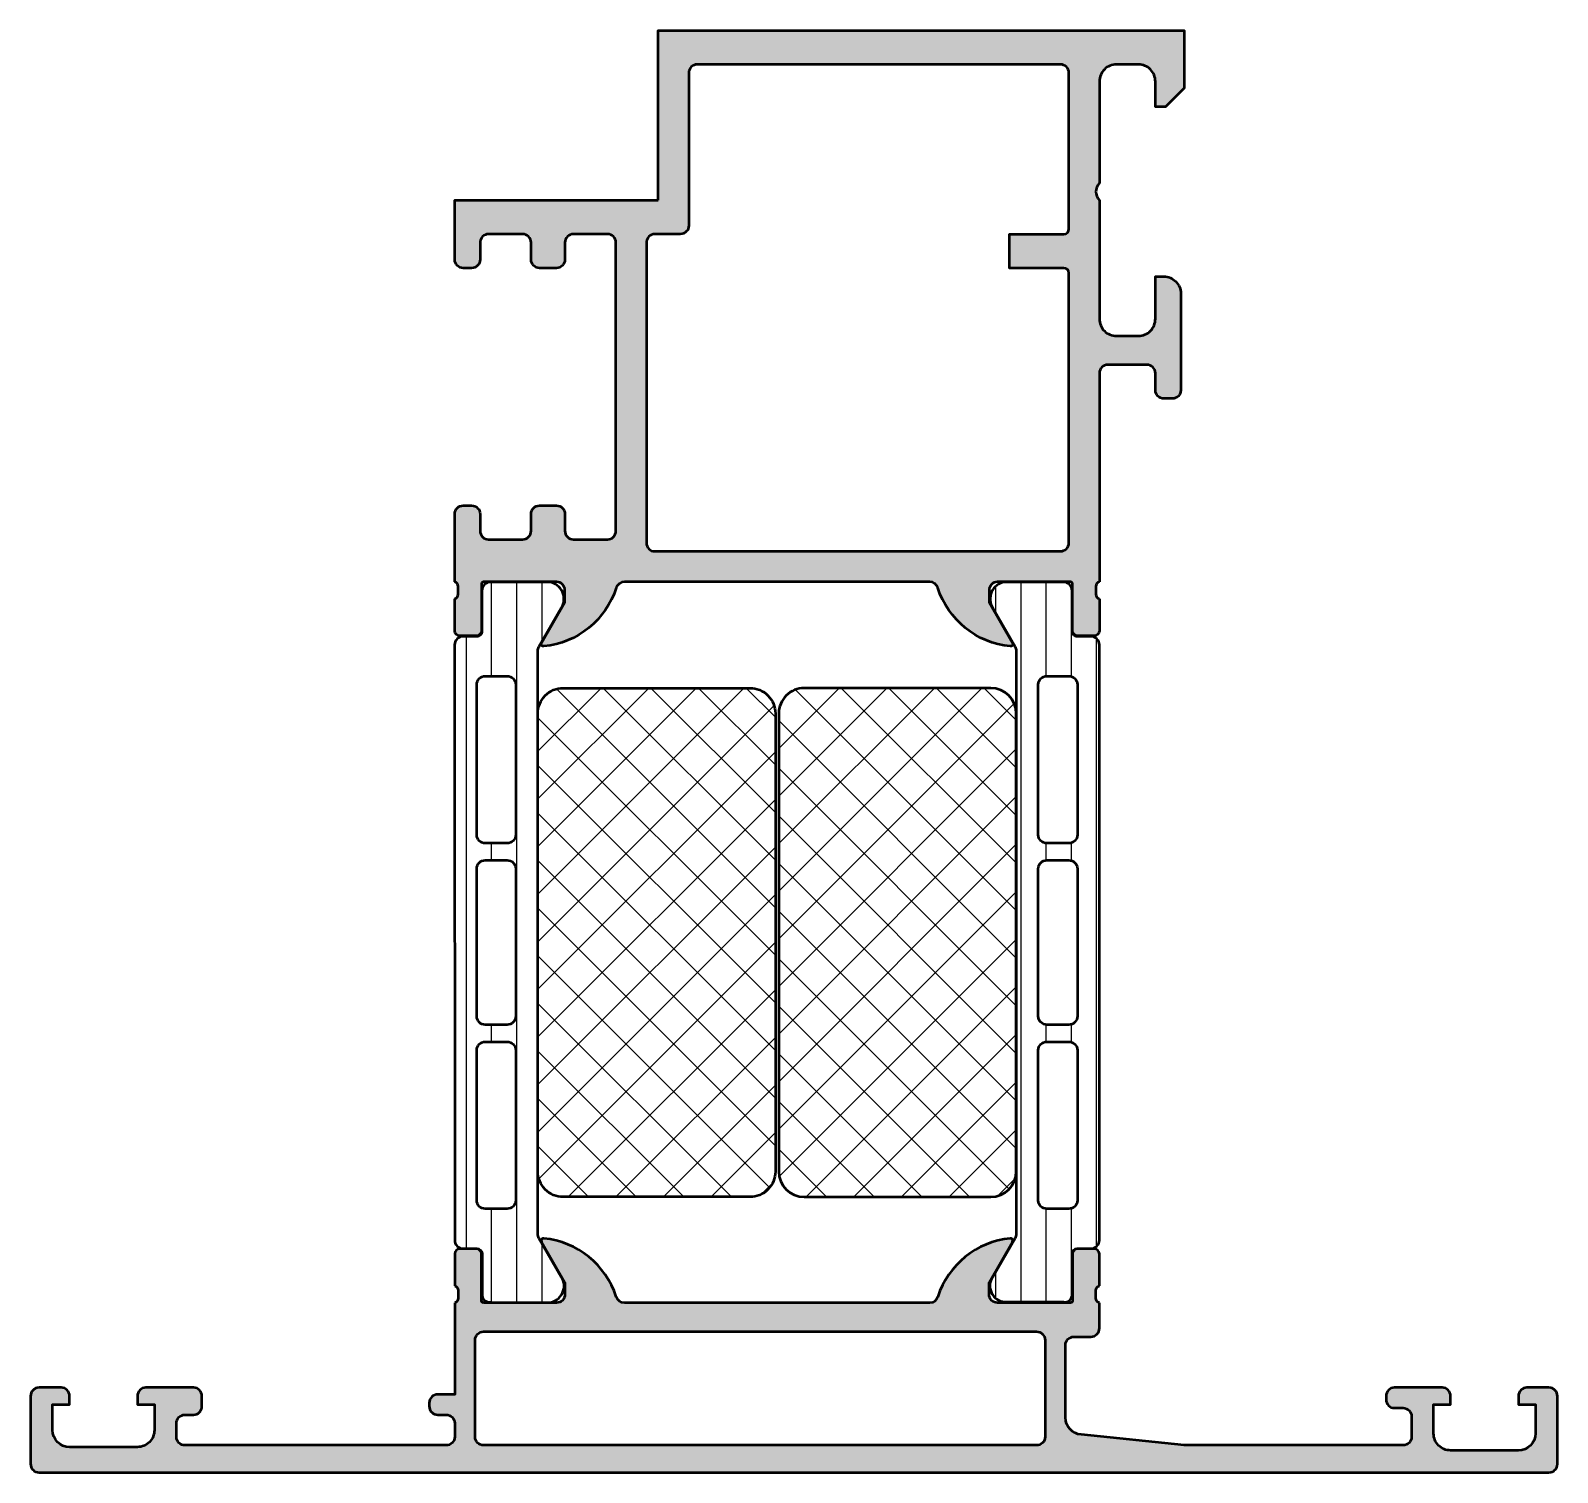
# Model space of a CAD drawing. Extents: x 7 to 97, y 0 to 85.
import ezdxf

# ---------------------------------------------------------------- set-up
doc = ezdxf.new("R2010")
doc.units = 0
for name, color, linetype, lineweight in [('0S-Alu contour', 7, 'Continuous', 50), ('0S-Alu hatch', 252, 'Continuous', 25), ('0S-Plastic contour', 254, 'Continuous', 50), ('0S-Plastic hatch', 253, 'Continuous', 25), ('0S-PT contour', 91, 'Continuous', 50), ('0S-PT hatch', 103, 'Continuous', 25)]:
    doc.layers.add(name, color=color, linetype=linetype, lineweight=lineweight)
pattern_1 = [(90, (0, 0), (-1.4859, 0), [])]
pattern_2 = [(135, (0, 0), (-1.403165018917055, -1.403165018917055), []), (225, (0, 0), (1.403165018917055, -1.403165018917055), [])]

# ---------------------------------------------------------------- blocks, each defined once
blk = doc.blocks.new('284017__07F5D339_C848_43A4_AB67_FFD862A25C2E___715E0C92_FD31_4D87_B143_244EF7196718_')
at = {"layer": '0S-Plastic hatch'}
h = blk.add_hatch(dxfattribs=at)
h.set_pattern_fill('ANSI31', color=256, scale=0.4680000000000001, angle=45, style=0)
h.set_pattern_definition(pattern_1)
edge = h.paths.add_edge_path()
edge.add_arc((37.47509545278372, 10.99213061782803), 0.973034519483768, 276.5846027937584, 393.599627096817)
edge.add_line((38.28556007655461, 11.53059442322531), (36.9670076470982, 13.81420351247468))
edge.add_ellipse((37.40001130835028, 14.06421917066908), major_axis=(-0.5000000000000798, 0), ratio=1, start_angle=0.0021352027151237962, end_angle=30.0020718972292, ccw=False)
edge.add_line((36.90001130869739, 14.06420053751029), (36.89892499626632, 48.41846929310928))
edge.add_ellipse((37.39892499595703, 48.4184868807311), major_axis=(-0.5000000000000324, 0), ratio=1, start_angle=-29.997921301461417, end_angle=0.002015393048509395, ccw=False)
edge.add_line((36.96590322431634, 48.66847117080788), (38.28429022210339, 50.95217577206297))
edge.add_arc((37.4430179914446, 51.49278022615745), 0.999996070924482, 327.2750591980466, 441.8204672459869)
edge.add_line((37.58529278835882, 52.48260345483387), (34.10875129255297, 52.48247680736978))
edge.add_arc((34.10876676317272, 51.98248083016355), 0.4999959774455604, 90.00177281669993, 180.0023777790715)
edge.add_line((33.60877078615773, 51.98246008029366), (33.60918966637052, 49.58246171095516))
edge.add_ellipse((33.30918966656732, 49.58245084472083), major_axis=(-0.2999999999999899, 0), ratio=1, start_angle=90.00207529788338, end_angle=180.0020752978986, ccw=False)
edge.add_line((33.30920053280163, 49.28245084491763), (32.49886919998673, 49.28242221849942))
edge.add_arc((32.49888463137103, 48.78242489763959), 0.4999973210979694, 90.00176831585927, 180.0023822800018)
edge.add_line((31.99888731070525, 48.78240410843611), (32, 13.69991075675291))
edge.add_arc((32.49999732085985, 13.69992618813721), 0.4999973210979836, 180.001768315893, 270.0023822799112)
edge.add_line((32.50001811006254, 13.19992886747142), (33.31034944287746, 13.19995749388962))
edge.add_ellipse((33.31036030911177, 12.89995749408641), major_axis=(-0.3000000000000005, 0), ratio=1, start_angle=180.0020752978986, end_angle=270.0020752978848, ccw=False)
edge.add_line((33.61036030891497, 12.8999683603208), (33.61011528833415, 10.49996996693525))
edge.add_arc((34.05622389866886, 10.47766243924974), 0.44666600274277, 177.1373260966179, 276.9319256958299)
edge.add_line((34.11013201541029, 10.03426145486247), (37.58667351121613, 10.02551460669255))
edge = h.paths.add_edge_path()
edge.add_ellipse((33.799433439795, 46.44135336676351), major_axis=(-0.4999847412109304, 0), ratio=1, start_angle=270, end_angle=360, ccw=False)
edge.add_line((33.799433439795, 46.94133810797444), (35.09944412094734, 46.94133810797444))
edge.add_ellipse((35.09944412094736, 46.44132284918538), major_axis=(-0.5000152587890554, 0), ratio=1, start_angle=180, end_angle=270.00000000000165, ccw=False)
edge.add_line((35.59945937973641, 46.44132284918538), (35.5994593797364, 37.59134421149251))
edge.add_ellipse((35.09946301909308, 37.59134057213344), major_axis=(-0.4999963606565677, 0), ratio=1, start_angle=89.9995829574089, end_angle=180.0004170428646, ccw=False)
edge.add_line((35.0994593797364, 37.09134421149012), (33.79946527346849, 37.09134421149012))
edge.add_ellipse((33.79944870067169, 37.59134421330309), major_axis=(-0.5000000020876287, 0), ratio=1, start_angle=0, end_angle=90.00189910261457, ccw=False)
edge.add_line((33.29944869858406, 37.59134421330309), (33.29944869858407, 46.44135336676351))
edge = h.paths.add_edge_path()
edge.add_line((33.29944869858405, 26.89133810796923), (33.29944869858406, 35.59134421148492))
edge.add_ellipse((33.79944869858406, 35.59134421149012), major_axis=(-0.5, 0), ratio=1, start_angle=270, end_angle=360, ccw=False)
edge.add_line((33.79944869858406, 36.09134421149012), (35.09945937973642, 36.09134421149012))
edge.add_ellipse((35.09945937973642, 35.59134421149013), major_axis=(-0.4999999999999858, 0), ratio=1, start_angle=180, end_angle=270, ccw=False)
edge.add_line((35.5994593797364, 35.59134421149013), (35.5994593797364, 26.89133810797445))
edge.add_ellipse((35.09945937973639, 26.89133810797445), major_axis=(-0.5000000000000142, 0), ratio=1, start_angle=90.000000001192, end_angle=180, ccw=False)
edge.add_line((35.09945937974679, 26.39133810797444), (33.79944869859446, 26.39133810797444))
edge.add_ellipse((33.79944869858404, 26.89133810797443), major_axis=(-0.5, 0), ratio=1, start_angle=0, end_angle=90.00000000119371, ccw=False)
edge = h.paths.add_edge_path()
edge.add_line((33.29944869857367, 16.04134421218342), (33.29944869857367, 24.89133810866769))
edge.add_ellipse((33.79944870073098, 24.89133810679023), major_axis=(-0.5000000021573073, 0), ratio=1, start_angle=269.9981009105044, end_angle=360, ccw=False)
edge.add_line((33.79946527341329, 25.39133810867288), (35.09945937972603, 25.3913381086729))
edge.add_ellipse((35.09946301908275, 24.89134174802963), major_axis=(-0.4999963606565109, 0), ratio=1, start_angle=179.9995829571355, end_angle=270.0004170425959, ccw=False)
edge.add_line((35.59945937972602, 24.89133810867057), (35.59945937972602, 16.04134421219101))
edge.add_ellipse((35.09946301908264, 16.04134057283195), major_axis=(-0.499996360656621, 0), ratio=1, start_angle=89.99958295741459, end_angle=180.0004170428646, ccw=False)
edge.add_line((35.09945937972601, 15.54134421218857), (33.79946527345811, 15.54134421218858))
edge.add_ellipse((33.79944870066129, 16.04134421400154), major_axis=(-0.5000000020876216, 0), ratio=1, start_angle=0, end_angle=90.00189910261707, ccw=False)
at = {"layer": '0S-Alu contour', "color": 7}
for points in [[(33.799433439795, 46.94133810797444), (35.09944412094734, 46.94133810797444)], [(33.29944869858406, 37.59134421330309), (33.29944869858407, 46.44135336676351)], [(35.59945937973641, 46.44132284918538), (35.5994593797364, 37.59134421149251)], [(35.0994593797364, 37.09134421149012), (33.79946527346849, 37.09134421149012)], [(33.79944869858406, 36.09134421149012), (35.09945937973642, 36.09134421149012)], [(33.29944869858405, 26.89133810796923), (33.29944869858406, 35.59134421148492)], [(35.5994593797364, 35.59134421149013), (35.5994593797364, 26.89133810797445)], [(35.09945937974679, 26.39133810797444), (33.79944869859446, 26.39133810797444)], [(33.79946527341329, 25.39133810867288), (35.09945937972603, 25.3913381086729)], [(33.29944869857367, 16.04134421218342), (33.29944869857367, 24.89133810866769)], [(35.59945937972602, 24.89133810867057), (35.59945937972602, 16.04134421219101)], [(35.09945937972601, 15.54134421218857), (33.79946527345811, 15.54134421218858)]]:
    blk.add_lwpolyline(points, dxfattribs=at)
at = {"layer": '0S-Alu contour', "color": 7, "extrusion": (0, 0, -1)}
for centre, radius, start, end in [((-33.799433439795, 46.44135336676351), 0.4999847412109304, 0, 90), ((-35.09944412094736, 46.44132284918538), 0.5000152587890554, 89.99999999999837, 180), ((-33.79944870067169, 37.59134421330309), 0.5000000020876287, 269.9981008973854, 0), ((-35.09946301909308, 37.59134057213344), 0.4999963606565677, 179.9995829571354, 270.0004170425911), ((-33.79944869858406, 35.59134421149012), 0.5, 0, 90), ((-35.09945937973642, 35.59134421149013), 0.4999999999999858, 90, 180), ((-33.79944869858404, 26.89133810797443), 0.5, 269.9999999988063, 0), ((-35.09945937973639, 26.89133810797445), 0.5000000000000142, 180, 269.999999998808), ((-33.79944870073098, 24.89133810679023), 0.5000000021573073, 0, 90.00189908949562), ((-35.09946301908275, 24.89134174802963), 0.4999963606565109, 89.99958295740409, 180.0004170428646), ((-33.79944870066129, 16.04134421400154), 0.5000000020876216, 269.9981008973829, 0), ((-35.09946301908264, 16.04134057283195), 0.499996360656621, 179.9995829571354, 270.0004170425854)]:
    blk.add_arc(centre, radius, start, end, dxfattribs=at)
at = {"layer": '0S-Plastic contour', "color": 7}
for points in [[(37.58529278835882, 52.48260345483387), (34.10875129255297, 52.48247680736978)], [(33.60877078615773, 51.98246008029366), (33.60918966637052, 49.58246171095516)], [(36.96590322431634, 48.66847117080788), (38.28429022210339, 50.95217577206297)], [(31.99888731070525, 48.78240410843611), (32, 13.69991075675291)], [(33.30920053280163, 49.28245084491763), (32.49886919998673, 49.28242221849942)], [(36.90001130869739, 14.06420053751029), (36.89892499626632, 48.41846929310928)], [(38.28556007655461, 11.53059442322531), (36.9670076470982, 13.81420351247468)], [(32.50001811006254, 13.19992886747142), (33.31034944287746, 13.19995749388962)], [(33.61036030891497, 12.8999683603208), (33.61011528833415, 10.49996996693525)], [(34.11013201541029, 10.03426145486247), (37.58667351121613, 10.02551460669255)]]:
    blk.add_lwpolyline(points, dxfattribs=at)
for centre, radius, start, end in [((34.10876676317272, 51.98248083016355), 0.4999959774455604, 90.00177281669993, 180.0023777790715), ((37.4430179914446, 51.49278022615745), 0.999996070924482, 327.2750591980466, 81.8204672459869), ((32.49888463137103, 48.78242489763959), 0.4999973210979694, 90.00176831585927, 180.0023822800018), ((32.49999732085985, 13.69992618813721), 0.4999973210979836, 180.001768315893, 270.0023822799112), ((37.47509545278372, 10.99213061782803), 0.973034519483768, 276.5846027937584, 33.59962709681705), ((34.05622389866886, 10.47766243924974), 0.44666600274277, 177.1373260966179, 276.9319256958299)]:
    blk.add_arc(centre, radius, start, end, dxfattribs=at)
at = {"layer": '0S-Plastic contour', "color": 7, "extrusion": (0, 0, -1)}
for centre, radius, start, end in [((-33.30918966656732, 49.58245084472083), 0.2999999999999899, 179.9979247021014, 269.9979247021166), ((-37.39892499595703, 48.4184868807311), 0.5000000000000324, 359.9979846069515, 29.99792130146136), ((-37.40001130835028, 14.06421917066908), 0.5000000000000798, 329.9979281027708, 359.9978647972849), ((-33.31036030911177, 12.89995749408641), 0.3000000000000005, 89.99792470211521, 179.9979247021014)]:
    blk.add_arc(centre, radius, start, end, dxfattribs=at)
blk = doc.blocks.new('284017__4129FFAF_5C94_42AE_9598_6752824101CD___02057AB6_5822_4518_BF09_5E972B42C92D_')
at = {"layer": '0S-Plastic hatch'}
h = blk.add_hatch(dxfattribs=at)
h.set_pattern_fill('ANSI31', color=256, scale=0.4680000000000001, angle=45, style=0)
h.set_pattern_definition(pattern_1)
edge = h.paths.add_edge_path()
edge.add_line((65.10107500373367, 48.41846929310928), (65.0999886913026, 14.06420053750986))
edge.add_ellipse((64.59998869164966, 14.06421917066909), major_axis=(-0.5000000000001372, 0), ratio=1, start_angle=149.9979281027726, end_angle=179.9978647972849, ccw=False)
edge.add_line((65.03299235290179, 13.81420351247467), (63.71443992344538, 11.5305944232253))
edge.add_arc((64.49312248863264, 10.99440473598332), 0.945434248391315, 145.4492573209294, 265.1583945166703)
edge.add_line((64.41332648878387, 10.05234395427156), (67.8898679845897, 10.05250297699135))
edge.add_arc((67.96895288904048, 10.46723288178577), 0.4222029323000776, 259.2038732588969, 364.4471065946023)
edge.add_line((68.38988471166583, 10.49996996693525), (68.38963969108502, 12.89996836032073))
edge.add_ellipse((68.68963969088821, 12.89995749408643), major_axis=(-0.2999999999999828, 0), ratio=1, start_angle=269.99792470211116, end_angle=359.99792470210144, ccw=False)
edge.add_line((68.68965055712255, 13.19995749388962), (69.49998188993744, 13.19992886747142))
edge.add_arc((69.50000267914012, 13.69992618813721), 0.4999973210979823, 269.9976177200896, 359.9982316841069)
edge.add_line((69.99999999999997, 13.69991075675262), (70.00111268929471, 48.78240410843687))
edge.add_arc((69.50111536862896, 48.78242489763959), 0.4999973210979683, 359.9976177199982, 449.9982316841391)
edge.add_line((69.50113080001327, 49.28242221849943), (68.69079946719836, 49.28245084491763))
edge.add_ellipse((68.69081033343267, 49.58245084472083), major_axis=(-0.2999999999999899, 0), ratio=1, start_angle=-0.002075297898613826, end_angle=89.99792470211662, ccw=False)
edge.add_line((68.39081033362946, 49.58246171095522), (68.39122921384225, 51.98246008029365))
edge.add_arc((67.89123323682726, 51.98248083016355), 0.4999959774455606, 359.9976222209285, 449.9982271833)
edge.add_line((67.89124870744702, 52.48247680736977), (64.41470721164117, 52.48260345483387))
edge.add_arc((64.5569820085554, 51.49278022615745), 0.9999960709244836, 98.17953275401344, 212.7249408019534)
edge.add_line((63.7157097778966, 50.95217577206297), (65.03409677568365, 48.66847117080788))
edge.add_ellipse((64.60107500404287, 48.41848688073108), major_axis=(-0.5000000000001243, 0), ratio=1, start_angle=179.9979846069516, end_angle=209.9979213014571, ccw=False)
edge = h.paths.add_edge_path()
edge.add_line((66.40054062026358, 37.59134421149012), (66.40054062026358, 46.44132284918018))
edge.add_ellipse((66.90055587905263, 46.44132284918538), major_axis=(-0.5000152587890553, 0), ratio=1, start_angle=269.9999999999984, end_angle=360, ccw=False)
edge.add_line((66.90055587905265, 46.94133810797444), (68.20056656020498, 46.94133810797444))
edge.add_ellipse((68.20056656020499, 46.44135336676351), major_axis=(-0.4999847412109306, 0), ratio=1, start_angle=180, end_angle=270.00000000000165, ccw=False)
edge.add_line((68.70055130141593, 46.44135336676351), (68.70055130141593, 37.59134421330308))
edge.add_ellipse((68.20055129932831, 37.59134421330308), major_axis=(-0.5000000020876221, 0), ratio=1, start_angle=89.99810089738378, end_angle=180, ccw=False)
edge.add_line((68.2005347265315, 37.09134421149012), (66.90054062026358, 37.09134421149012))
edge.add_ellipse((66.9005369809069, 37.59134057213344), major_axis=(-0.499996360656568, 0), ratio=1, start_angle=-0.000417042864683026, end_angle=90.00041704259098, ccw=False)
edge = h.paths.add_edge_path()
edge.add_line((66.40054062026358, 26.89133810796924), (66.40054062026358, 35.59134421148492))
edge.add_ellipse((66.90054062026357, 35.59134421149013), major_axis=(-0.4999999999999893, 0), ratio=1, start_angle=270, end_angle=360, ccw=False)
edge.add_line((66.90054062026357, 36.09134421149011), (68.20055130141593, 36.09134421149012))
edge.add_ellipse((68.20055130141593, 35.59134421149012), major_axis=(-0.5000000000000001, 0), ratio=1, start_angle=180, end_angle=270, ccw=False)
edge.add_line((68.70055130141593, 35.59134421149012), (68.70055130141594, 26.89133810797443))
edge.add_ellipse((68.20055130141594, 26.89133810797443), major_axis=(-0.5, 0), ratio=1, start_angle=89.9999999988064, end_angle=180, ccw=False)
edge.add_line((68.20055130140553, 26.39133810797444), (66.9005406202532, 26.39133810797444))
edge.add_ellipse((66.90054062026358, 26.89133810797445), major_axis=(-0.5000000000000143, 0), ratio=1, start_angle=0, end_angle=89.999999998808, ccw=False)
edge = h.paths.add_edge_path()
edge.add_line((66.40054062027397, 16.04134421218858), (66.40054062027397, 24.89133810867287))
edge.add_ellipse((66.90053698091722, 24.89134174802963), major_axis=(-0.4999963606565103, 0), ratio=1, start_angle=-90.00041704259752, end_angle=0.00041704286462618256, ccw=False)
edge.add_line((66.90054062027396, 25.3913381086729), (68.2005347265867, 25.39133810867288))
edge.add_ellipse((68.20055129926901, 24.89133810679023), major_axis=(-0.5000000021573064, 0), ratio=1, start_angle=180, end_angle=270.0018990894956, ccw=False)
edge.add_line((68.70055130142632, 24.89133810679023), (68.7005513014263, 16.04134421400154))
edge.add_ellipse((68.20055129933868, 16.04134421400154), major_axis=(-0.5000000020876203, 0), ratio=1, start_angle=89.99810089738378, end_angle=180, ccw=False)
edge.add_line((68.20053472654187, 15.54134421218858), (66.90054062027397, 15.54134421218857))
edge.add_ellipse((66.90053698091734, 16.04134057283195), major_axis=(-0.4999963606566213, 0), ratio=1, start_angle=-0.000417042864683026, end_angle=90.0004170425861, ccw=False)
at = {"layer": '0S-Alu contour', "color": 7}
for points in [[(66.90055587905265, 46.94133810797444), (68.20056656020498, 46.94133810797444)], [(66.40054062026358, 37.59134421149012), (66.40054062026358, 46.44132284918018)], [(68.70055130141593, 46.44135336676351), (68.70055130141593, 37.59134421330308)], [(68.2005347265315, 37.09134421149012), (66.90054062026358, 37.09134421149012)], [(66.90054062026357, 36.09134421149011), (68.20055130141593, 36.09134421149012)], [(66.40054062026358, 26.89133810796924), (66.40054062026358, 35.59134421148492)], [(68.70055130141593, 35.59134421149012), (68.70055130141594, 26.89133810797443)], [(68.20055130140553, 26.39133810797444), (66.9005406202532, 26.39133810797444)], [(66.90054062027396, 25.3913381086729), (68.2005347265867, 25.39133810867288)], [(66.40054062027397, 16.04134421218858), (66.40054062027397, 24.89133810867287)], [(68.70055130142632, 24.89133810679023), (68.7005513014263, 16.04134421400154)], [(68.20053472654187, 15.54134421218858), (66.90054062027397, 15.54134421218857)]]:
    blk.add_lwpolyline(points, dxfattribs=at)
at = {"layer": '0S-Alu contour', "color": 7, "extrusion": (0, 0, -1)}
for centre, radius, start, end in [((-66.90055587905263, 46.44132284918538), 0.5000152587890553, 0, 90.0000000000016), ((-68.20056656020499, 46.44135336676351), 0.4999847412109306, 89.99999999999837, 180), ((-66.9005369809069, 37.59134057213344), 0.499996360656568, 269.999582957409, 0.0004170428646345), ((-68.20055129932831, 37.59134421330308), 0.5000000020876221, 180, 270.0018991026162), ((-66.90054062026357, 35.59134421149013), 0.4999999999999893, 0, 90), ((-68.20055130141593, 35.59134421149012), 0.5000000000000001, 90, 180), ((-66.90054062026358, 26.89133810797445), 0.5000000000000143, 270.000000001192, 0), ((-68.20055130141594, 26.89133810797443), 0.5, 180, 270.0000000011936), ((-66.90053698091722, 24.89134174802963), 0.4999963606565103, 359.9995829571354, 90.00041704259755), ((-68.20055129926901, 24.89133810679023), 0.5000000021573064, 89.9981009105044, 180), ((-66.90053698091734, 16.04134057283195), 0.4999963606566213, 269.9995829574139, 0.0004170428646345), ((-68.20055129933868, 16.04134421400154), 0.5000000020876203, 180, 270.0018991026162)]:
    blk.add_arc(centre, radius, start, end, dxfattribs=at)
at = {"layer": '0S-Plastic contour', "color": 7}
for points in [[(67.89124870744702, 52.48247680736977), (64.41470721164117, 52.48260345483387)], [(68.39081033362946, 49.58246171095522), (68.39122921384225, 51.98246008029365)], [(63.7157097778966, 50.95217577206297), (65.03409677568365, 48.66847117080788)], [(69.50113080001327, 49.28242221849943), (68.69079946719836, 49.28245084491763)], [(69.99999999999997, 13.69991075675262), (70.00111268929471, 48.78240410843687)], [(65.10107500373367, 48.41846929310928), (65.0999886913026, 14.06420053750986)], [(65.03299235290179, 13.81420351247467), (63.71443992344538, 11.5305944232253)], [(68.38988471166583, 10.49996996693525), (68.38963969108502, 12.89996836032073)], [(68.68965055712255, 13.19995749388962), (69.49998188993744, 13.19992886747142)], [(64.41332648878387, 10.05234395427156), (67.8898679845897, 10.05250297699135)]]:
    blk.add_lwpolyline(points, dxfattribs=at)
for centre, radius, start, end in [((64.5569820085554, 51.49278022615745), 0.9999960709244836, 98.17953275401344, 212.7249408019534), ((67.89123323682726, 51.98248083016355), 0.4999959774455606, 359.9976222209285, 89.99822718330007), ((69.50111536862896, 48.78242489763959), 0.4999973210979683, 359.9976177199982, 89.99823168413911), ((69.50000267914012, 13.69992618813721), 0.4999973210979823, 269.9976177200896, 359.9982316841069), ((64.49312248863264, 10.99440473598332), 0.945434248391315, 145.4492573209294, 265.1583945166703), ((67.96895288904048, 10.46723288178577), 0.4222029323000776, 259.2038732588969, 4.447106594602289)]:
    blk.add_arc(centre, radius, start, end, dxfattribs=at)
at = {"layer": '0S-Plastic contour', "color": 7, "extrusion": (0, 0, -1)}
for centre, radius, start, end in [((-68.69081033343267, 49.58245084472083), 0.2999999999999899, 270.0020752978834, 0.0020752978985596), ((-64.60107500404287, 48.41848688073108), 0.5000000000001243, 150.0020786985429, 180.0020153930485), ((-64.59998869164966, 14.06421917066909), 0.5000000000001372, 180.0021352027151, 210.0020718972275), ((-68.68963969088821, 12.89995749408643), 0.2999999999999828, 0.0020752978985596, 90.00207529788887)]:
    blk.add_arc(centre, radius, start, end, dxfattribs=at)
blk = doc.blocks.new('181830__860E1845_3BAC_4EE0_9D11_4B5BD85818A9_')
at = {"layer": '0S-Alu hatch'}
h = blk.add_hatch(color=256, dxfattribs=at)
edge = h.paths.add_edge_path()
edge.add_line((44, 75), (44, 85))
edge.add_line((44, 85), (75, 85))
edge.add_line((75, 85), (75, 81.5999984741211))
edge.add_line((75, 81.5999984741211), (73.89996337890625, 80.5))
edge.add_line((73.89996337890625, 80.5), (73.29998779296875, 80.5))
edge.add_line((73.29998779296875, 80.5), (73.29998779296875, 82))
edge.add_arc((72.29999228507167, 82.0000044921029), 0.9999955079071774, 359.999742621583, 450.0002573796944)
edge.add_line((72.29998779296875, 83), (71, 83))
edge.add_arc((70.99997361765486, 82.00002638234515), 0.9999736180028724, 89.9984883630896, 180.0015116370423)
edge.add_line((70.00000000000001, 81.99999999999771), (70, 76))
edge.add_arc((70.52494604330795, 75.5), 0.7249609288676714, 136.3942400928416, 223.6057599071583)
edge.add_line((70, 75), (70, 67.99999237060545))
edge.add_arc((70.99994797251426, 67.99994797214642), 0.9999479734999157, 179.9974560232863, 270.0029811104503)
edge.add_line((71.00000000000001, 67), (72.29998779296875, 66.99999999999999))
edge.add_arc((72.3000211539479, 67.99996663879543), 0.9999666393519344, 269.9980884929251, 360.0014743731542)
edge.add_line((73.29998779296875, 67.99999237060291), (73.29998779296875, 70.5))
edge.add_line((73.29998779296875, 70.5), (73.79998779296875, 70.5))
edge.add_ellipse((73.79999489156516, 69.50000709851317), major_axis=(-0.9999929015120294, 0), ratio=1, start_angle=179.9991561472142, end_angle=270.0004067225029, ccw=False)
edge.add_line((74.79998779296875, 69.49999237060821), (74.79998779296875, 63.80000305175781))
edge.add_ellipse((74.29997374404411, 63.80001710068246), major_axis=(-0.5000140491220073, 0), ratio=1, start_angle=90.0016098429436, end_angle=179.9983901568687, ccw=False)
edge.add_line((74.29998779296875, 63.30000305175781), (73.79998779296875, 63.30000305175781))
edge.add_ellipse((73.80001111092635, 63.80002636971541), major_axis=(-0.5000233185013004, 0), ratio=1, start_angle=0.0026719163748225583, end_angle=89.99732808349472, ccw=False)
edge.add_line((73.29998779296875, 63.80000305175895), (73.29998779296875, 64.80000305175781))
edge.add_arc((72.79995680066949, 64.79997205945855), 0.5000309932597286, 0.0035512357412975, 89.99644876423665)
edge.add_line((72.79998779296875, 65.30000305175781), (70.5, 65.30000305175781))
edge.add_arc((70.49995521667412, 64.80004783508369), 0.4999552186798569, 89.99486774920469, 180.0051322507696)
edge.add_line((70, 64.80000305175804), (70, 52.5))
edge.add_arc((70.07883644654305, 52.23247940800686), 0.2788950563274422, 106.4198764194931, 181.1645893740981)
edge.add_line((69.799999, 52.22681100000849), (69.79999899999999, 51.77321700000851))
edge.add_arc((70.07886709564316, 51.76755634053144), 0.2789255417371498, 178.8371299271119, 253.5754054446465)
edge.add_line((70, 51.5000130000085), (70, 49.62000199999999))
edge.add_ellipse((69.7, 49.62000199999999), major_axis=(-0.2999999999999971, 0), ratio=1, start_angle=89.99999999999733, end_angle=180, ccw=False)
edge.add_line((69.69999999999997, 49.32000199999999), (68.7200256809572, 49.32000199999999))
edge.add_ellipse((68.72002568095722, 49.62000200000002), major_axis=(-0.3000000000000256, 0), ratio=1, start_angle=0, end_angle=89.99999999999733, ccw=False)
edge.add_line((68.4200256809572, 49.62000199999999), (68.42002568095721, 52.37999999999998))
edge.add_arc((68.3000256809572, 52.37999999999998), 0.1200000000000045, 0, 90)
edge.add_line((68.3000256809572, 52.49999999999999), (64, 52.5))
edge.add_arc((64, 52), 0.5, 90, 180)
edge.add_line((63.5, 52), (63.5, 51.29999999999999))
edge.add_line((63.5, 51.29999999999999), (64.88149545762236, 48.90717967697247))
edge.add_ellipse((64.7618802153517, 48.8381197846483), major_axis=(-0.1381197846483106, 0), ratio=1, start_angle=84.3774224492114, end_angle=210.0000000000034, ccw=False)
edge.add_ellipse((65.23822324117384, 53.6766088618479), major_axis=(-5.000000000000109, 0), ratio=1, start_angle=17.748416356070095, end_angle=84.37742244920622, ccw=False)
edge.add_arc((60.00000000000001, 52.00000000000008), 0.4999999999999189, 17.74841635607149, 89.99999999999349)
edge.add_line((60.00000000000007, 52.5), (42, 52.5))
edge.add_arc((42, 51.9999999999997), 0.5000000000002985, 90, 162.2515836439277)
edge.add_ellipse((36.76177675882622, 53.67660886184751), major_axis=(-4.999999999999685, 0), ratio=1, start_angle=95.62257755079372, end_angle=162.2515836439301, ccw=False)
edge.add_ellipse((37.2381197846483, 48.8381197846483), major_axis=(-0.1381197846482947, 0), ratio=1, start_angle=-29.9999999999971, end_angle=95.62257755079253, ccw=False)
edge.add_line((37.11850454237764, 48.90717967697245), (38.5, 51.29999999999999))
edge.add_line((38.5, 51.29999999999999), (38.5, 52.00000000000001))
edge.add_arc((38, 52), 0.5, 0, 90)
edge.add_line((38, 52.5), (33.6999743190428, 52.5))
edge.add_arc((33.6999743190428, 52.37999999999999), 0.1200000000000116, 89.99999999999662, 180)
edge.add_line((33.57997431904279, 52.37999999999999), (33.57997431904279, 49.620002))
edge.add_ellipse((33.27997431904277, 49.62000200000001), major_axis=(-0.3000000000000184, 0), ratio=1, start_angle=90.00000000000267, end_angle=180, ccw=False)
edge.add_line((33.27997431904279, 49.32000199999999), (32.30000000000002, 49.320002))
edge.add_ellipse((32.30000000000001, 49.62000200000002), major_axis=(-0.3000000000000184, 0), ratio=1, start_angle=0, end_angle=90.00000000000142, ccw=False)
edge.add_line((31.99999999999999, 49.62000200000002), (32, 51.5000130000085))
edge.add_arc((31.92113290435683, 51.76755634053144), 0.2789255417371463, 286.4245945553567, 361.1628700728881)
edge.add_line((32.20000099999999, 51.7732170000085), (32.200001, 52.22681100000851))
edge.add_arc((31.92116355345695, 52.23247940800689), 0.278895056327431, 358.8354106259003, 433.580123580506)
edge.add_line((32, 52.5), (32, 56.5))
edge.add_ellipse((32.50005798788374, 56.49994201211626), major_axis=(-0.5000579912459405, 0), ratio=1, start_angle=270.00664415141154, end_angle=359.9933558485651, ccw=False)
edge.add_line((32.5, 57), (33, 57))
edge.add_ellipse((32.99999343271661, 56.49999343271661), major_axis=(-0.5000065673265142, 0), ratio=1, start_angle=180.0007525451703, end_angle=269.99924745464267, ccw=False)
edge.add_line((33.5, 56.49999999999836), (33.5, 55.50000190734865))
edge.add_arc((33.9999702301921, 55.49997023119498), 0.4999702311955432, 179.9963699640899, 269.9999143067416)
edge.add_line((33.99996948242188, 55), (35.99996948242187, 54.99999237060547))
edge.add_arc((35.99999725557198, 55.49999511430829), 0.5000027444741731, 269.9968174488972, 360.0007784210696)
edge.add_line((36.50000000000001, 55.5000019073509), (36.49999999999999, 56.5))
edge.add_ellipse((37.00000085191263, 56.49999914808738), major_axis=(-0.5000008519133569, 0), ratio=1, start_angle=270.0000976218294, end_angle=359.9999023781608, ccw=False)
edge.add_line((37, 57.00000000000001), (38.0000305175781, 57))
edge.add_ellipse((37.99997252969438, 56.49994201211625), major_axis=(-0.5000579912459547, 0), ratio=1, start_angle=180.0066441514349, end_angle=269.99335584859006, ccw=False)
edge.add_line((38.50003051757813, 56.50000000000019), (38.50003051757811, 55.50000190734866))
edge.add_arc((39.00000074777024, 55.49997023119501), 0.4999702311955645, 179.9963699640899, 269.9999143067416)
edge.add_line((39.00000000000001, 55), (40.99996948242187, 55))
edge.add_arc((40.99997785366959, 55.49999162875228), 0.4999916288223626, 269.9990407096124, 360.000959289826)
edge.add_line((41.49996948242187, 55.49999999999841), (41.49996948242187, 72.49999237060547))
edge.add_arc((40.99999615974015, 72.50001904839253), 0.4999733233934679, 359.9969427877329, 449.9960626717093)
edge.add_line((41.00003051757812, 72.99999237060545), (39, 72.99998474121092))
edge.add_arc((39.00000201048797, 72.50001324786925), 0.4999714933457338, 90.00023039808725, 180.0023924946553)
edge.add_line((38.50003051757812, 72.49999237060507), (38.50003051757812, 71.49999237060547))
edge.add_ellipse((37.9999792580646, 71.500043630119), major_axis=(-0.5000512621407875, 0), ratio=1, start_angle=90.00587330542288, end_angle=179.9941266945552, ccw=False)
edge.add_line((38.00003051757812, 70.99999237060547), (37, 70.99999237060547))
edge.add_ellipse((36.99999891642482, 71.49999128703028), major_axis=(-0.4999989164260032, 0), ratio=1, start_angle=-0.0001241675744836357, end_angle=90.000124168838, ccw=False)
edge.add_line((36.5, 71.49999237059444), (36.5, 72.49999237060548))
edge.add_arc((35.99999466062799, 72.49998703183888), 0.5000053394005115, 0.0006117709685572, 90.00288517908487)
edge.add_line((35.99996948242186, 72.99999237060545), (33.99996948242186, 72.99998474121092))
edge.add_arc((33.99997149290982, 72.50001324786928), 0.4999714933457, 90.0002303980848, 180.0023924946553)
edge.add_line((33.5, 72.4999923706051), (33.5, 71.49999237060547))
edge.add_ellipse((32.99999434308057, 71.49999802752491), major_axis=(-0.5000056569514346, 0), ratio=1, start_angle=90.00064822788329, end_angle=179.9993517721132, ccw=False)
edge.add_line((33, 70.99999237060547), (32.50000000000001, 70.99999237060547))
edge.add_ellipse((32.50005125951354, 71.50004363011901), major_axis=(-0.5000512621408089, 0), ratio=1, start_angle=0.005873305444822563, end_angle=89.99412669457553, ccw=False)
edge.add_line((32.00000000000001, 71.49999237060528), (32.00000000000001, 75))
edge.add_line((32.00000000000001, 75), (44, 75))
edge = h.paths.add_edge_path()
edge.add_arc((46.29994720714485, 82.5000405858239), 0.4999594158234505, 89.9953488296324, 180.0046511703745)
edge.add_line((45.79998779296874, 82.49999999999994), (45.79998779296874, 73.5))
edge.add_ellipse((45.2999356166369, 73.50004454619938), major_axis=(-0.5000521783159986, 0), ratio=1, start_angle=90.0059783433411, end_angle=179.9948959142063, ccw=False)
edge.add_line((45.29998779296875, 72.99999237060545), (43.79998779296875, 72.99999237060545))
edge.add_arc((43.79998366976278, 72.49999649381144), 0.4999958768110359, 89.99952751150354, 180.0004724887031)
edge.add_line((43.29998779296874, 72.49999237060366), (43.29998779296874, 54.79999542236329))
edge.add_arc((43.79997011769503, 54.79997774708955), 0.4999823250386982, 179.9979744913438, 270.0020255087768)
edge.add_line((43.79998779296877, 54.29999542236328), (67.70001220703125, 54.29999542236328))
edge.add_arc((67.69996632599624, 54.80004130339827), 0.5000458831398618, 270.0052570969126, 359.9947429030009)
edge.add_line((68.20001220703124, 54.79999542236252), (68.20001220703125, 70.69999237060547))
edge.add_arc((67.90001220703125, 70.69999237060547), 0.2999999999999989, 0, 90)
edge.add_line((67.90001220703125, 70.99999237060547), (64.70001220703125, 70.99999237060547))
edge.add_line((64.70001220703125, 70.99999237060547), (64.70001220703125, 73))
edge.add_line((64.70001220703125, 73), (67.90001220703125, 73))
edge.add_arc((67.90001220703124, 73.3), 0.3000000000000025, 270.0000000000027, 360)
edge.add_line((68.20001220703124, 73.3), (68.20001220703125, 82.5))
edge.add_arc((67.69996261435972, 82.49995040732846), 0.500049595130715, 0.0056823378243826, 89.99431766207633)
edge.add_line((67.70001220703125, 83), (46.29998779296875, 83))
at = {"layer": '0S-Alu contour', "color": 7}
for points in [[(44, 75), (44, 85), (75, 85), (75, 81.5999984741211), (73.89996337890625, 80.5), (73.29998779296875, 80.5), (73.29998779296875, 82)], [(67.70001220703125, 83), (46.29998779296875, 83)], [(72.29998779296875, 83), (71, 83)], [(45.79998779296874, 82.49999999999994), (45.79998779296874, 73.5)], [(68.20001220703124, 73.3), (68.20001220703125, 82.5)], [(70.00000000000001, 81.99999999999771), (70, 76)], [(32.00000000000001, 71.49999237060528), (32.00000000000001, 75), (44, 75)], [(70, 75), (70, 67.99999237060545)], [(35.99996948242186, 72.99999237060545), (33.99996948242186, 72.99998474121092)], [(41.00003051757812, 72.99999237060545), (39, 72.99998474121092)], [(45.29998779296875, 72.99999237060545), (43.79998779296875, 72.99999237060545)], [(67.90001220703125, 70.99999237060547), (64.70001220703125, 70.99999237060547), (64.70001220703125, 73), (67.90001220703125, 73)], [(33.5, 72.4999923706051), (33.5, 71.49999237060547)], [(36.5, 71.49999237059444), (36.5, 72.49999237060548)], [(38.50003051757812, 72.49999237060507), (38.50003051757812, 71.49999237060547)], [(41.49996948242187, 55.49999999999841), (41.49996948242187, 72.49999237060547)], [(43.29998779296874, 72.49999237060366), (43.29998779296874, 54.79999542236329)], [(33, 70.99999237060547), (32.50000000000001, 70.99999237060547)], [(38.00003051757812, 70.99999237060547), (37, 70.99999237060547)], [(68.20001220703124, 54.79999542236252), (68.20001220703125, 70.69999237060547)], [(73.29998779296875, 67.99999237060291), (73.29998779296875, 70.5), (73.79998779296875, 70.5)], [(74.79998779296875, 69.49999237060821), (74.79998779296875, 63.80000305175781)], [(71.00000000000001, 67), (72.29998779296875, 66.99999999999999)], [(72.79998779296875, 65.30000305175781), (70.5, 65.30000305175781)], [(70, 64.80000305175804), (70, 52.5)], [(73.29998779296875, 63.80000305175895), (73.29998779296875, 64.80000305175781)], [(74.29998779296875, 63.30000305175781), (73.79998779296875, 63.30000305175781)], [(32.5, 57), (33, 57)], [(37, 57.00000000000001), (38.0000305175781, 57)], [(32, 52.5), (32, 56.5)], [(33.5, 56.49999999999836), (33.5, 55.50000190734865)], [(36.50000000000001, 55.5000019073509), (36.49999999999999, 56.5)], [(38.50003051757813, 56.50000000000019), (38.50003051757811, 55.50000190734866)], [(33.99996948242188, 55), (35.99996948242187, 54.99999237060547)], [(39.00000000000001, 55), (40.99996948242187, 55)], [(43.79998779296877, 54.29999542236328), (67.70001220703125, 54.29999542236328)], [(32.20000099999999, 51.7732170000085), (32.200001, 52.22681100000851)], [(33.57997431904279, 52.37999999999999), (33.57997431904279, 49.620002)], [(38, 52.5), (33.6999743190428, 52.5)], [(60.00000000000007, 52.5), (42, 52.5)], [(68.3000256809572, 52.49999999999999), (64, 52.5)], [(68.4200256809572, 49.62000199999999), (68.42002568095721, 52.37999999999998)], [(69.799999, 52.22681100000849), (69.79999899999999, 51.77321700000851)], [(31.99999999999999, 49.62000200000002), (32, 51.5000130000085)], [(37.11850454237764, 48.90717967697245), (38.5, 51.29999999999999), (38.5, 52.00000000000001)], [(63.5, 52), (63.5, 51.29999999999999), (64.88149545762236, 48.90717967697247)], [(70, 51.5000130000085), (70, 49.62000199999999)], [(33.27997431904279, 49.32000199999999), (32.30000000000002, 49.320002)], [(69.69999999999997, 49.32000199999999), (68.7200256809572, 49.32000199999999)]]:
    blk.add_lwpolyline(points, dxfattribs=at)
for centre, radius, start, end in [((46.29994720714485, 82.5000405858239), 0.4999594158234505, 89.9953488296324, 180.0046511703745), ((67.69996261435972, 82.49995040732846), 0.500049595130715, 0.0056823378243826, 89.99431766207633), ((70.99997361765486, 82.00002638234515), 0.9999736180028724, 89.9984883630896, 180.0015116370423), ((72.29999228507167, 82.0000044921029), 0.9999955079071774, 359.999742621583, 90.00025737969447), ((70.52494604330795, 75.5), 0.7249609288676714, 136.3942400928416, 223.6057599071583), ((33.99997149290982, 72.50001324786928), 0.4999714933457, 90.0002303980848, 180.0023924946553), ((35.99999466062799, 72.49998703183888), 0.5000053394005115, 0.0006117709685572, 90.00288517908487), ((39.00000201048797, 72.50001324786925), 0.4999714933457338, 90.00023039808725, 180.0023924946553), ((40.99999615974015, 72.50001904839253), 0.4999733233934679, 359.9969427877329, 89.9960626717094), ((43.79998366976278, 72.49999649381144), 0.4999958768110359, 89.99952751150354, 180.0004724887031), ((67.90001220703124, 73.3), 0.3000000000000025, 270.0000000000027, 0), ((67.90001220703125, 70.69999237060547), 0.2999999999999989, 0, 90), ((70.99994797251426, 67.99994797214642), 0.9999479734999157, 179.9974560232863, 270.0029811104503), ((72.3000211539479, 67.99996663879543), 0.9999666393519344, 269.9980884929251, 0.001474373154193), ((70.49995521667412, 64.80004783508369), 0.4999552186798569, 89.99486774920469, 180.0051322507696), ((72.79995680066949, 64.79997205945855), 0.5000309932597286, 0.0035512357412975, 89.99644876423665), ((33.9999702301921, 55.49997023119498), 0.4999702311955432, 179.9963699640899, 269.9999143067416), ((35.99999725557198, 55.49999511430829), 0.5000027444741731, 269.9968174488972, 0.000778421069591), ((39.00000074777024, 55.49997023119501), 0.4999702311955645, 179.9963699640899, 269.9999143067416), ((40.99997785366959, 55.49999162875228), 0.4999916288223626, 269.9990407096124, 0.0009592898260326), ((43.79997011769503, 54.79997774708955), 0.4999823250386982, 179.9979744913438, 270.0020255087768), ((67.69996632599624, 54.80004130339827), 0.5000458831398618, 270.0052570969126, 359.9947429030009), ((31.92116355345695, 52.23247940800689), 0.278895056327431, 358.8354106259003, 73.58012358050604), ((33.6999743190428, 52.37999999999999), 0.1200000000000116, 89.99999999999662, 180), ((38, 52), 0.5, 0, 90), ((42, 51.9999999999997), 0.5000000000002985, 90, 162.2515836439277), ((60.00000000000001, 52.00000000000008), 0.4999999999999189, 17.74841635607149, 89.99999999999349), ((64, 52), 0.5, 90, 180), ((68.3000256809572, 52.37999999999998), 0.1200000000000045, 0, 90), ((70.07883644654305, 52.23247940800686), 0.2788950563274422, 106.4198764194931, 181.1645893740981), ((31.92113290435683, 51.76755634053144), 0.2789255417371463, 286.4245945553567, 1.162870072888105), ((70.07886709564316, 51.76755634053144), 0.2789255417371498, 178.8371299271119, 253.5754054446465)]:
    blk.add_arc(centre, radius, start, end, dxfattribs=at)
at = {"layer": '0S-Alu contour', "color": 7, "extrusion": (0, 0, -1)}
for centre, radius, start, end in [((-45.2999356166369, 73.50004454619938), 0.5000521783159986, 180.0051040857938, 269.9940216566589), ((-32.50005125951354, 71.50004363011901), 0.5000512621408089, 270.0058733054246, 359.9941266945552), ((-32.99999434308057, 71.49999802752491), 0.5000056569514346, 180.0006482278869, 269.9993517721167), ((-36.99999891642482, 71.49999128703028), 0.4999989164260033, 269.999875831162, 0.0001241675745314), ((-37.9999792580646, 71.500043630119), 0.5000512621407875, 180.0058733054448, 269.9941266945771), ((-73.79999489156516, 69.50000709851317), 0.9999929015120294, 89.99959327749714, 180.0008438527859), ((-73.80001111092635, 63.80002636971541), 0.5000233185013004, 270.0026719165053, 359.9973280836252), ((-74.29997374404411, 63.80001710068246), 0.5000140491220073, 180.0016098431314, 269.9983901570564), ((-32.50005798788374, 56.49994201211626), 0.5000579912459405, 0.006644151434887, 89.99335584858846), ((-32.99999343271661, 56.49999343271661), 0.5000065673265142, 90.00075254535732, 179.9992474548297), ((-37.00000085191263, 56.49999914808738), 0.5000008519133569, 9.76218391853e-05, 89.99990237817057), ((-37.99997252969438, 56.49994201211625), 0.5000579912459547, 90.00664415140994, 179.9933558485651), ((-36.76177675882622, 53.67660886184751), 4.999999999999686, 197.74841635607, 264.3774224492063), ((-65.23822324117384, 53.6766088618479), 5.000000000000109, 275.6225775507938, 342.2515836439299), ((-32.30000000000001, 49.62000200000002), 0.3000000000000185, 269.9999999999986, 0), ((-33.27997431904277, 49.62000200000001), 0.3000000000000185, 180, 269.9999999999973), ((-68.72002568095722, 49.62000200000002), 0.3000000000000256, 270.0000000000027, 0), ((-69.7, 49.62000199999999), 0.2999999999999971, 180, 270.0000000000027), ((-37.2381197846483, 48.8381197846483), 0.1381197846482947, 264.3774224492075, 29.99999999999717), ((-64.7618802153517, 48.8381197846483), 0.1381197846483106, 149.9999999999966, 275.6225775507886)]:
    blk.add_arc(centre, radius, start, end, dxfattribs=at)
blk = doc.blocks.new('390950__A2BAC8C7_344B_45A8_95C4_21D5FBB87293_')
at = {"layer": '0S-PT hatch'}
h = blk.add_hatch(dxfattribs=at)
h.set_pattern_fill('ANSI37', color=256, scale=0.625, angle=90, style=0)
h.set_pattern_definition(pattern_2)
edge = h.paths.add_edge_path()
edge.add_ellipse((49.40026277131392, 44.74133491530957), major_axis=(-1.499999999999992, 0), ratio=1, start_angle=180, end_angle=270.0000000000003, ccw=False)
edge.add_line((50.90026277131392, 44.74133491530956), (50.90026277131392, 17.74133491530957))
edge.add_ellipse((49.40026277131392, 17.74133491530956), major_axis=(-1.499999999999992, 0), ratio=1, start_angle=89.99999999999977, end_angle=180, ccw=False)
edge.add_line((49.40026277131392, 16.24133491530957), (38.40026277131392, 16.24133491530956))
edge.add_ellipse((38.40026277131391, 17.74133491530956), major_axis=(-1.499999999999996, 0), ratio=1, start_angle=0, end_angle=90.00000000000028, ccw=False)
edge.add_line((36.90026277131392, 17.74133491530956), (36.90026277131392, 44.74133491530956))
edge.add_ellipse((38.40026277131391, 44.74133491530957), major_axis=(-1.499999999999992, 0), ratio=1, start_angle=269.9999999999997, end_angle=360, ccw=False)
edge.add_line((38.40026277131392, 46.24133491530956), (49.40026277131392, 46.24133491530956))
at = {"layer": '0S-PT contour', "color": 7}
for points in [[(38.40026277131392, 46.24133491530956), (49.40026277131392, 46.24133491530956)], [(36.90026277131392, 17.74133491530956), (36.90026277131392, 44.74133491530956)], [(50.90026277131392, 44.74133491530956), (50.90026277131392, 17.74133491530957)], [(49.40026277131392, 16.24133491530957), (38.40026277131392, 16.24133491530956)]]:
    blk.add_lwpolyline(points, dxfattribs=at)
at = {"layer": '0S-PT contour', "color": 7, "extrusion": (0, 0, -1)}
for centre, radius, start, end in [((-38.40026277131391, 44.74133491530957), 1.499999999999992, 0, 90.00000000000028), ((-49.40026277131392, 44.74133491530957), 1.499999999999992, 89.99999999999973, 180), ((-38.40026277131391, 17.74133491530956), 1.499999999999996, 269.9999999999997, 0), ((-49.40026277131392, 17.74133491530956), 1.499999999999992, 180, 270.0000000000002)]:
    blk.add_arc(centre, radius, start, end, dxfattribs=at)
blk = doc.blocks.new('390950__44B1DA0C_E9B5_41A4_81B1_4F65FDFC2C88_')
at = {"layer": '0S-PT hatch'}
h = blk.add_hatch(dxfattribs=at)
h.set_pattern_fill('ANSI37', color=256, scale=0.625, angle=90, style=0)
h.set_pattern_definition(pattern_2)
edge = h.paths.add_edge_path()
edge.add_line((51.10007368677043, 44.74133491530956), (51.10007368677043, 17.74133491530956))
edge.add_arc((52.60007368677046, 17.74133491530958), 1.500000000000014, 180, 269.9999999999986)
edge.add_line((52.60007368677043, 16.24133491530956), (63.60007368677043, 16.24133491530956))
edge.add_arc((63.60007368677042, 17.74133491530959), 1.500000000000014, 270.0000000000005, 360)
edge.add_line((65.10007368677043, 17.74133491530959), (65.10007368677043, 44.74133491530956))
edge.add_arc((63.6000736867704, 44.74133491530955), 1.500000000000014, 0, 89.9999999999989)
edge.add_line((63.60007368677043, 46.24133491530956), (52.60007368677042, 46.24133491530956))
edge.add_arc((52.6000736867704, 44.7413349153096), 1.499999999999971, 89.9999999999992, 180)
at = {"layer": '0S-PT contour', "color": 7}
for points in [[(63.60007368677043, 46.24133491530956), (52.60007368677042, 46.24133491530956)], [(51.10007368677043, 44.74133491530956), (51.10007368677043, 17.74133491530956)], [(65.10007368677043, 17.74133491530959), (65.10007368677043, 44.74133491530956)], [(52.60007368677043, 16.24133491530956), (63.60007368677043, 16.24133491530956)]]:
    blk.add_lwpolyline(points, dxfattribs=at)
for centre, radius, start, end in [((52.6000736867704, 44.7413349153096), 1.499999999999971, 89.9999999999992, 180), ((63.6000736867704, 44.74133491530955), 1.500000000000014, 0, 89.9999999999989), ((52.60007368677046, 17.74133491530958), 1.500000000000014, 180, 269.9999999999986), ((63.60007368677042, 17.74133491530959), 1.500000000000014, 270.0000000000005, 0)]:
    blk.add_arc(centre, radius, start, end, dxfattribs=at)
blk = doc.blocks.new('346790__18E59D2E_7F95_4928_AF69_A12203133216_')
at = {"layer": '0S-Alu hatch'}
h = blk.add_hatch(color=256, dxfattribs=at)
edge = h.paths.add_edge_path()
edge.add_line((30.5, 4.099999904632569), (30.50000000000001, 3.899987697601308))
edge.add_arc((30.99998773598104, 3.899975433582349), 0.4999877361314397, 179.9985946125913, 270.0014053875248)
edge.add_line((31, 3.399987697601319), (31.50056458031775, 3.399987697601318))
edge.add_ellipse((31.50059593816469, 2.900186907974614), major_axis=(-0.4998007906104106, 0), ratio=1, start_angle=179.9981537783021, end_angle=270.00359477679825, ccw=False)
edge.add_line((32.00039672851563, 2.90017080306999), (32.00000000000001, 2.099999904632565))
edge.add_ellipse((31.50001798557881, 2.09998203825878), major_axis=(-0.4999820147404148, 0), ratio=1, start_angle=89.99793893034592, end_angle=180.002047409195, ccw=False)
edge.add_line((31.5, 1.600000023841857), (16.10000610351562, 1.600000023841858))
edge.add_ellipse((16.09999066685034, 2.09998458717292), major_axis=(-0.49998456356936, 0), ratio=1, start_angle=-0.001755305670371854, end_angle=90.00176896615392, ccw=False)
edge.add_line((15.60000610351561, 2.099999904631672), (15.60000610351562, 2.899987697601319))
edge.add_ellipse((16.09999383949666, 2.899999961620286), major_axis=(-0.4999877361314433, 0), ratio=1, start_angle=-90.00140538752362, end_angle=0.0014053874086812357, ccw=False)
edge.add_line((16.10000610351562, 3.399987697601318), (16.60000610351562, 3.399987697601319))
edge.add_arc((16.59999346458309, 3.900000336533849), 0.5000126390922685, 270.0014482783735, 359.9985517217918)
edge.add_line((17.10000610351562, 3.899987697602759), (17.10000610351562, 4.5))
edge.add_arc((16.59998135193939, 4.499975248423764), 0.5000247521888461, 0.0028361815673602, 89.99716381869283)
edge.add_line((16.60000610351562, 5), (13.79998779296875, 5))
edge.add_arc((13.80005601320871, 4.499931779760039), 0.5000682248933264, 90.0078163971327, 179.9921836028505)
edge.add_line((13.29998779296875, 4.500000000000146), (13.29998779296875, 4))
edge.add_line((13.29998779296875, 4), (14.29998779296875, 4))
edge.add_line((14.29998779296875, 4), (14.29998779296875, 2.5))
edge.add_ellipse((13.30002483966432, 2.499962953304429), major_axis=(-0.9999629539906834, 0), ratio=1, start_angle=89.99787730206089, end_angle=180.0021226979797, ccw=False)
edge.add_line((13.29998779296875, 1.499999999999999), (9.29998779296875, 1.5))
edge.add_ellipse((9.300016866516504, 2.500029073547756), major_axis=(-1.000029073970379, 0), ratio=1, start_angle=0.0016657430161899356, end_angle=89.99833425684761, ccw=False)
edge.add_line((8.29998779296875, 2.500000000002375), (8.29998779296875, 4))
edge.add_line((8.29998779296875, 4), (9.29998779296875, 4))
edge.add_line((9.29998779296875, 4), (9.29998779296875, 4.5))
edge.add_arc((8.799982121992779, 4.499994329024028), 0.500005671008131, 0.000649837291275, 89.9993501613927)
edge.add_line((8.79998779296875, 5), (7.5, 5))
edge.add_arc((7.500011983011746, 4.499988016988254), 0.5000119831553356, 90.0013731190894, 179.9986268808586)
edge.add_line((7, 4.500000000000454), (7, 0.4999847412109375))
edge.add_arc((7.499967976834005, 0.4999679765199838), 0.499967977115078, 179.9980787848614, 270.0027954993435)
edge.add_line((7.499992370605468, 0), (96.50000000000001, 0))
edge.add_arc((96.49997074018943, 0.5000292609363668), 0.5000292617924532, 270.0033527311002, 359.9948987137503)
edge.add_line((96.99999999999999, 0.4999847412105525), (97.00000000000001, 4.499999999999996))
edge.add_arc((96.49993177976002, 4.499931779760015), 0.5000682248933619, 0.0078163970562446, 89.99218360286486)
edge.add_line((96.5, 5.000000000000011), (95.19998168945312, 5))
edge.add_arc((95.19997708496477, 4.500004604488354), 0.4999953955328474, 89.99947235964206, 180.0005276410931)
edge.add_line((94.69998168945312, 4.499999999999612), (94.69998168945312, 4))
edge.add_line((94.69998168945312, 4), (95.69998168945312, 4))
edge.add_line((95.69998168945312, 4), (95.69998168945312, 2.300000190734863))
edge.add_ellipse((94.69997976174481, 2.300002118443166), major_axis=(-1.000001927710155, 0), ratio=1, start_angle=90.0001104493366, end_angle=179.9998895492731, ccw=False)
edge.add_line((94.69998168945312, 1.300000190734864), (90.69998168945312, 1.300000190734863))
edge.add_ellipse((90.69997112575506, 2.299989627036796), major_axis=(-0.9999894363577299, 0), ratio=1, start_angle=-0.0006052616894862695, end_angle=90.00060526170921, ccw=False)
edge.add_line((89.69998168945312, 2.30000019073452), (89.69998168945312, 4))
edge.add_line((89.69998168945312, 4), (90.69998168945312, 4))
edge.add_line((90.69998168945312, 4), (90.69998168945312, 4.5))
edge.add_arc((90.19994544206907, 4.499963752615954), 0.5000362486978231, 0.0041533431727123, 89.99584665685452)
edge.add_line((90.19998168945312, 5), (87.39997863769531, 5))
edge.add_arc((87.39998430867128, 4.499994329024033), 0.5000056710081257, 90.0006498386067, 179.9993501627087)
edge.add_line((86.89997863769533, 4.499999999998309), (86.89997863769533, 4.29998779296875))
edge.add_arc((87.3999843086713, 4.299993463944729), 0.5000056710081399, 180.0006498372912, 269.9993501613917)
edge.add_line((87.39997863769531, 3.799987792968749), (87.89999389648438, 3.79998779296875))
edge.add_ellipse((87.89991473959394, 3.299908636078307), major_axis=(-0.5000791631552644, 0), ratio=1, start_angle=180.0090692756193, end_angle=269.9909307243843, ccw=False)
edge.add_line((88.39999389648438, 3.299987792968771), (88.39999389648438, 2.099999904632602))
edge.add_ellipse((87.89996722354687, 2.100026577570085), major_axis=(-0.5000266736489304, 0), ratio=1, start_angle=90.003056330449, end_angle=179.9969436696916, ccw=False)
edge.add_line((87.89999389648439, 1.599999904632569), (74.99999999999999, 1.599999904632568))
edge.add_line((74.99999999999999, 1.599999904632568), (68.92874145507812, 2.233654499053955))
edge.add_ellipse((68.99992646822194, 3.231043910523171), major_axis=(-0.9999264694002222, 0), ratio=1, start_angle=-0.002781483557384945, end_angle=85.91764603051138, ccw=False)
edge.add_line((68, 3.231092453001993), (67.99999999999999, 7.499984741210935))
edge.add_ellipse((68.49998967820244, 7.499995062926315), major_axis=(-0.4999896783089936, 0), ratio=1, start_angle=-89.99943425076788, end_angle=0.0011828059430172289, ccw=False)
edge.add_line((68.49998474121092, 7.999984741210939), (69.5, 7.999984741210937))
edge.add_arc((69.5, 8.499984741210941), 0.5000000000000036, 270, 360)
edge.add_line((70, 8.499984741210941), (70, 9.99999999999998))
edge.add_ellipse((70.07883644654305, 10.26752059199311), major_axis=(-0.2788950563274484, 0), ratio=1, start_angle=-1.1645893740985116, end_angle=73.58012358050718, ccw=False)
edge.add_line((69.79999899999999, 10.27318899999149), (69.79999899999999, 10.72678299999149))
edge.add_ellipse((70.07886709564318, 10.73244365946854), major_axis=(-0.2789255417371716, 0), ratio=1, start_angle=-73.57540544464479, end_angle=1.1628700728841181, ccw=False)
edge.add_line((70, 10.99998699999151), (70, 12.87999799999999))
edge.add_arc((69.7, 12.879998), 0.3000000000000043, 0, 89.99999999999729)
edge.add_line((69.70000000000002, 13.17999800000001), (68.7200256809572, 13.17999800000001))
edge.add_arc((68.7200256809572, 12.879998), 0.300000000000006, 90, 180)
edge.add_line((68.4200256809572, 12.879998), (68.4200256809572, 10.12))
edge.add_ellipse((68.3000256809572, 10.11999999999998), major_axis=(-0.1199999999999761, 0), ratio=1, start_angle=89.99999999999329, end_angle=180, ccw=False)
edge.add_line((68.3000256809572, 10), (64, 10))
edge.add_ellipse((63.99999999999999, 10.49999999999999), major_axis=(-0.4999999999999965, 0), ratio=1, start_angle=0, end_angle=90.0000000000008, ccw=False)
edge.add_line((63.5, 10.49999999999999), (63.50000000000001, 11.19999999999999))
edge.add_line((63.50000000000001, 11.19999999999999), (64.88149545762239, 13.59282032302755))
edge.add_arc((64.76188021535171, 13.66188021535168), 0.1381197846483105, 330.0000000000085, 455.6225775508067)
edge.add_arc((65.2382232411738, 8.823391138152024), 5.000000000000166, 95.62257755079361, 162.2515836439297)
edge.add_ellipse((59.99999999999998, 10.49999999999985), major_axis=(-0.4999999999998562, 0), ratio=1, start_angle=90, end_angle=162.2515836439303, ccw=False)
edge.add_line((59.99999999999998, 9.999999999999998), (41.99999999999999, 9.999999999999998))
edge.add_ellipse((42.00000000000001, 10.50000000000004), major_axis=(-0.5000000000000409, 0), ratio=1, start_angle=17.74841635607021, end_angle=89.9999999999983, ccw=False)
edge.add_arc((36.7617767588262, 8.823391138152232), 4.999999999999956, 17.74841635607008, 84.37742244920649)
edge.add_arc((37.2381197846483, 13.66188021535171), 0.1381197846482873, 84.37742244920716, 210.0000000000033)
edge.add_line((37.11850454237765, 13.59282032302756), (38.5, 11.19999999999999))
edge.add_line((38.5, 11.19999999999999), (38.5, 10.49999999999999))
edge.add_ellipse((38.00000000000001, 10.49999999999999), major_axis=(-0.4999999999999929, 0), ratio=1, start_angle=89.9999999999992, end_angle=180, ccw=False)
edge.add_line((38, 9.999999999999996), (33.69997431904281, 10))
edge.add_ellipse((33.69997431904281, 10.12000000000001), major_axis=(-0.1200000000000116, 0), ratio=1, start_angle=0, end_angle=90, ccw=False)
edge.add_line((33.5799743190428, 10.12000000000001), (33.57997431904279, 12.87999800000001))
edge.add_arc((33.27997431904279, 12.879998), 0.3000000000000007, 0, 90)
edge.add_line((33.27997431904279, 13.17999800000001), (32.3, 13.17999800000001))
edge.add_arc((32.3, 12.87999800000001), 0.3000000000000007, 90, 180)
edge.add_line((32, 12.87999800000001), (32, 10.99998699999149))
edge.add_ellipse((31.92113290435683, 10.73244365946854), major_axis=(-0.2789255417371535, 0), ratio=1, start_angle=178.8371299271161, end_angle=253.5754054446461, ccw=False)
edge.add_line((32.20000100000001, 10.72678299999149), (32.200001, 10.2731889999915))
edge.add_ellipse((31.92116355345696, 10.2675205919931), major_axis=(-0.2788950563274311, 0), ratio=1, start_angle=106.4198764194924, end_angle=181.164589374101, ccw=False)
edge.add_line((32, 9.999999999999991), (32, 4.599999904632567))
edge.add_line((32, 4.599999904632567), (31, 4.599999904632568))
edge.add_arc((31.00000689237357, 4.099993012259005), 0.5000068924210668, 90.00078979694472, 179.9992102026148)
edge = h.paths.add_edge_path()
edge.add_ellipse((33.70004221060319, 7.799944437956384), major_axis=(-0.500052894552772, 0), ratio=1, start_angle=270.0060603076226, end_angle=359.9939396923759, ccw=False)
edge.add_line((33.69998931884766, 8.299997329711914), (66.29998016357422, 8.29999732971191))
edge.add_ellipse((66.29995410349729, 7.799971269634976), major_axis=(-0.5000260607560258, 0), ratio=1, start_angle=180.0029861089374, end_angle=269.997013890795, ccw=False)
edge.add_line((66.79998016357422, 7.799997329711705), (66.79998016357422, 2.099999904634193))
edge.add_ellipse((66.29998793926782, 2.099992128468832), major_axis=(-0.4999922243668596, 0), ratio=1, start_angle=89.99736040166988, end_angle=180.0008910967698, ccw=False)
edge.add_line((66.29996490478516, 1.599999904632568), (33.69998931884766, 1.599999904632569))
edge.add_ellipse((33.69999119382925, 2.100001779614157), major_axis=(-0.5000018749851043, 0), ratio=1, start_angle=0.00021485600149162565, end_angle=89.99978514374197, ccw=False)
edge.add_line((33.19998931884766, 2.099999904634805), (33.19998931884766, 7.799997329711926))
at = {"layer": '0S-Alu contour', "color": 7}
for points in [[(37.11850454237765, 13.59282032302756), (38.5, 11.19999999999999), (38.5, 10.49999999999999)], [(63.5, 10.49999999999999), (63.50000000000001, 11.19999999999999), (64.88149545762239, 13.59282032302755)], [(32, 12.87999800000001), (32, 10.99998699999149)], [(33.27997431904279, 13.17999800000001), (32.3, 13.17999800000001)], [(33.5799743190428, 10.12000000000001), (33.57997431904279, 12.87999800000001)], [(68.4200256809572, 12.879998), (68.4200256809572, 10.12)], [(69.70000000000002, 13.17999800000001), (68.7200256809572, 13.17999800000001)], [(70, 10.99998699999151), (70, 12.87999799999999)], [(32, 9.999999999999991), (32, 4.599999904632567), (31, 4.599999904632568)], [(32.20000100000001, 10.72678299999149), (32.200001, 10.2731889999915)], [(38, 9.999999999999996), (33.69997431904281, 10)], [(59.99999999999998, 9.999999999999998), (41.99999999999999, 9.999999999999998)], [(68.3000256809572, 10), (64, 10)], [(69.79999899999999, 10.27318899999149), (69.79999899999999, 10.72678299999149)], [(70, 8.499984741210941), (70, 9.99999999999998)], [(33.69998931884766, 8.299997329711914), (66.29998016357422, 8.29999732971191)], [(33.19998931884766, 2.099999904634805), (33.19998931884766, 7.799997329711927)], [(66.79998016357422, 7.799997329711705), (66.79998016357422, 2.099999904634193)], [(68, 3.231092453001993), (67.99999999999999, 7.499984741210935)], [(68.49998474121092, 7.999984741210939), (69.5, 7.999984741210937)], [(8.79998779296875, 5), (7.5, 5)], [(16.60000610351562, 5), (13.79998779296875, 5)], [(90.19998168945312, 5), (87.39997863769531, 5)], [(96.5, 5.000000000000011), (95.19998168945312, 5)], [(7, 4.500000000000454), (7, 0.4999847412109375)], [(8.29998779296875, 2.500000000002375), (8.29998779296875, 4), (9.29998779296875, 4), (9.29998779296875, 4.5)], [(13.29998779296875, 4.500000000000146), (13.29998779296875, 4), (14.29998779296875, 4), (14.29998779296875, 2.5)], [(17.10000610351562, 3.899987697602759), (17.10000610351562, 4.5)], [(30.5, 4.099999904632569), (30.50000000000001, 3.899987697601308)], [(86.89997863769533, 4.499999999998309), (86.89997863769533, 4.29998779296875)], [(87.39997863769531, 3.799987792968749), (87.89999389648438, 3.79998779296875)], [(89.69998168945312, 2.30000019073452), (89.69998168945312, 4), (90.69998168945312, 4), (90.69998168945312, 4.5)], [(94.69998168945312, 4.499999999999612), (94.69998168945312, 4), (95.69998168945312, 4), (95.69998168945312, 2.300000190734863)], [(96.99999999999999, 0.4999847412105525), (97.00000000000001, 4.499999999999996)], [(15.60000610351561, 2.099999904631672), (15.60000610351562, 2.899987697601319)], [(16.10000610351562, 3.399987697601318), (16.60000610351562, 3.399987697601319)], [(31, 3.399987697601319), (31.50056458031775, 3.399987697601318)], [(32.00039672851563, 2.90017080306999), (32.00000000000001, 2.099999904632565)], [(88.39999389648438, 3.299987792968771), (88.39999389648438, 2.099999904632602)], [(87.89999389648439, 1.599999904632569), (74.99999999999999, 1.599999904632568), (68.92874145507812, 2.233654499053955)], [(13.29998779296875, 1.499999999999999), (9.29998779296875, 1.5)], [(31.5, 1.600000023841857), (16.10000610351562, 1.600000023841858)], [(66.29996490478516, 1.599999904632568), (33.69998931884766, 1.599999904632569)], [(94.69998168945312, 1.300000190734864), (90.69998168945312, 1.300000190734863)], [(7.499992370605468, 0), (96.50000000000001, 0)]]:
    blk.add_lwpolyline(points, dxfattribs=at)
for centre, radius, start, end in [((37.2381197846483, 13.66188021535171), 0.1381197846482873, 84.37742244920716, 210.0000000000033), ((36.7617767588262, 8.823391138152232), 4.999999999999956, 17.74841635607008, 84.37742244920649), ((65.2382232411738, 8.823391138152024), 5.000000000000166, 95.62257755079361, 162.2515836439297), ((64.76188021535171, 13.66188021535168), 0.1381197846483105, 330.0000000000085, 95.62257755080662), ((32.3, 12.87999800000001), 0.3000000000000007, 90, 180), ((33.27997431904279, 12.879998), 0.3000000000000007, 0, 90), ((68.7200256809572, 12.879998), 0.300000000000006, 90, 180), ((69.7, 12.879998), 0.3000000000000043, 0, 89.99999999999729), ((69.5, 8.499984741210941), 0.5000000000000036, 270, 0), ((7.500011983011746, 4.499988016988254), 0.5000119831553356, 90.0013731190894, 179.9986268808586), ((8.799982121992779, 4.499994329024028), 0.500005671008131, 0.000649837291275, 89.9993501613927), ((13.80005601320871, 4.499931779760039), 0.5000682248933264, 90.0078163971327, 179.9921836028505), ((16.59998135193939, 4.499975248423764), 0.5000247521888461, 0.0028361815673602, 89.99716381869283), ((31.00000689237357, 4.099993012259005), 0.5000068924210668, 90.00078979694472, 179.9992102026148), ((87.39998430867128, 4.499994329024033), 0.5000056710081257, 90.0006498386067, 179.9993501627087), ((90.19994544206907, 4.499963752615954), 0.5000362486978231, 0.0041533431727123, 89.99584665685452), ((95.19997708496477, 4.500004604488354), 0.4999953955328474, 89.99947235964206, 180.0005276410931), ((96.49993177976002, 4.499931779760015), 0.5000682248933619, 0.0078163970562446, 89.99218360286486), ((16.59999346458309, 3.900000336533849), 0.5000126390922685, 270.0014482783735, 359.9985517217918), ((30.99998773598104, 3.899975433582349), 0.4999877361314397, 179.9985946125913, 270.0014053875248), ((87.3999843086713, 4.299993463944729), 0.5000056710081399, 180.0006498372912, 269.9993501613917), ((7.499967976834005, 0.4999679765199838), 0.499967977115078, 179.9980787848614, 270.0027954993435), ((96.49997074018943, 0.5000292609363668), 0.5000292617924532, 270.0033527311002, 359.9948987137503)]:
    blk.add_arc(centre, radius, start, end, dxfattribs=at)
at = {"layer": '0S-Alu contour', "color": 7, "extrusion": (0, 0, -1)}
for centre, radius, start, end in [((-31.92113290435683, 10.73244365946854), 0.2789255417371535, 106.4245945553539, 181.162870072884), ((-70.07886709564318, 10.73244365946854), 0.2789255417371716, 358.8371299271159, 73.57540544464489), ((-31.92116355345696, 10.2675205919931), 0.2788950563274311, 178.835410625899, 253.5801235805076), ((-33.69997431904281, 10.12000000000001), 0.1200000000000116, 270, 0), ((-38.00000000000001, 10.49999999999999), 0.4999999999999929, 180, 270.0000000000008), ((-42.00000000000001, 10.50000000000004), 0.5000000000000409, 270.0000000000017, 342.2515836439298), ((-59.99999999999998, 10.49999999999985), 0.4999999999998562, 197.7484163560698, 270), ((-63.99999999999999, 10.49999999999999), 0.4999999999999965, 269.9999999999992, 0), ((-68.3000256809572, 10.11999999999998), 0.1199999999999761, 180, 270.0000000000068), ((-70.07883644654305, 10.26752059199311), 0.2788950563274484, 286.4198764194928, 1.164589374098488), ((-33.70004221060319, 7.799944437956384), 0.500052894552772, 0.0060603076241053, 89.99393969237742), ((-66.29995410349729, 7.799971269634976), 0.5000260607560258, 90.002986109205, 179.9970138910626), ((-68.49998967820244, 7.499995062926315), 0.4999896783089936, 359.998817194057, 89.9994342507679), ((-87.89991473959394, 3.299908636078307), 0.5000791631552644, 90.00906927561569, 179.9909307243807), ((-16.09999383949666, 2.899999961620286), 0.4999877361314433, 359.9985946125913, 90.0014053875236), ((-31.50059593816469, 2.900186907974614), 0.4998007906104106, 89.99640522320175, 180.001846221698), ((-68.99992646822194, 3.231043910523171), 0.9999264694002225, 274.0823539694886, 0.002781483557455), ((-9.300016866516504, 2.500029073547756), 1.000029073970379, 270.0016657431524, 359.9983342569838), ((-13.30002483966432, 2.499962953304429), 0.9999629539906834, 179.9978773020203, 270.0021226979391), ((-16.09999066685034, 2.09998458717292), 0.49998456356936, 269.9982310338461, 0.0017553056703701), ((-31.50001798557881, 2.09998203825878), 0.4999820147404148, 179.997952590805, 270.0020610696541), ((-33.69999119382925, 2.100001779614157), 0.5000018749851043, 270.0002148562581, 359.9997851439985), ((-66.29998793926782, 2.099992128468832), 0.4999922243668597, 179.9991089032302, 270.0026395983301), ((-87.89996722354687, 2.100026577570085), 0.5000266736489304, 180.0030563303085, 269.996943669551), ((-90.69997112575506, 2.299989627036796), 0.9999894363577299, 269.9993947382908, 0.0006052616895408), ((-94.69997976174481, 2.300002118443166), 1.000001927710155, 180.000110450727, 269.9998895506634)]:
    blk.add_arc(centre, radius, start, end, dxfattribs=at)
blk = doc.blocks.new('390950__59050AD5_E8F3_4F4F_A82C_8907C23A98D9_')
at = {"layer": '0S-Alu contour', "color": 7}
for name in ['181830__860E1845_3BAC_4EE0_9D11_4B5BD85818A9_', '346790__18E59D2E_7F95_4928_AF69_A12203133216_']:
    blk.add_blockref(name, (0, 0), dxfattribs=at)
at = {"layer": '0S-Plastic contour', "color": 7}
for name in ['284017__07F5D339_C848_43A4_AB67_FFD862A25C2E___715E0C92_FD31_4D87_B143_244EF7196718_', '284017__4129FFAF_5C94_42AE_9598_6752824101CD___02057AB6_5822_4518_BF09_5E972B42C92D_']:
    blk.add_blockref(name, (0, 0), dxfattribs=at)
at = {"layer": '0S-PT contour', "color": 7}
for name in ['390950__A2BAC8C7_344B_45A8_95C4_21D5FBB87293_', '390950__44B1DA0C_E9B5_41A4_81B1_4F65FDFC2C88_']:
    blk.add_blockref(name, (0, 0), dxfattribs=at)

msp = doc.modelspace()

# ---------------------------------------------------------------- block references
at = {"layer": '0S-Alu contour', "color": 7}
msp.add_blockref('390950__59050AD5_E8F3_4F4F_A82C_8907C23A98D9_', (0, 0), dxfattribs=at)

doc.saveas('drawing.dxf')
